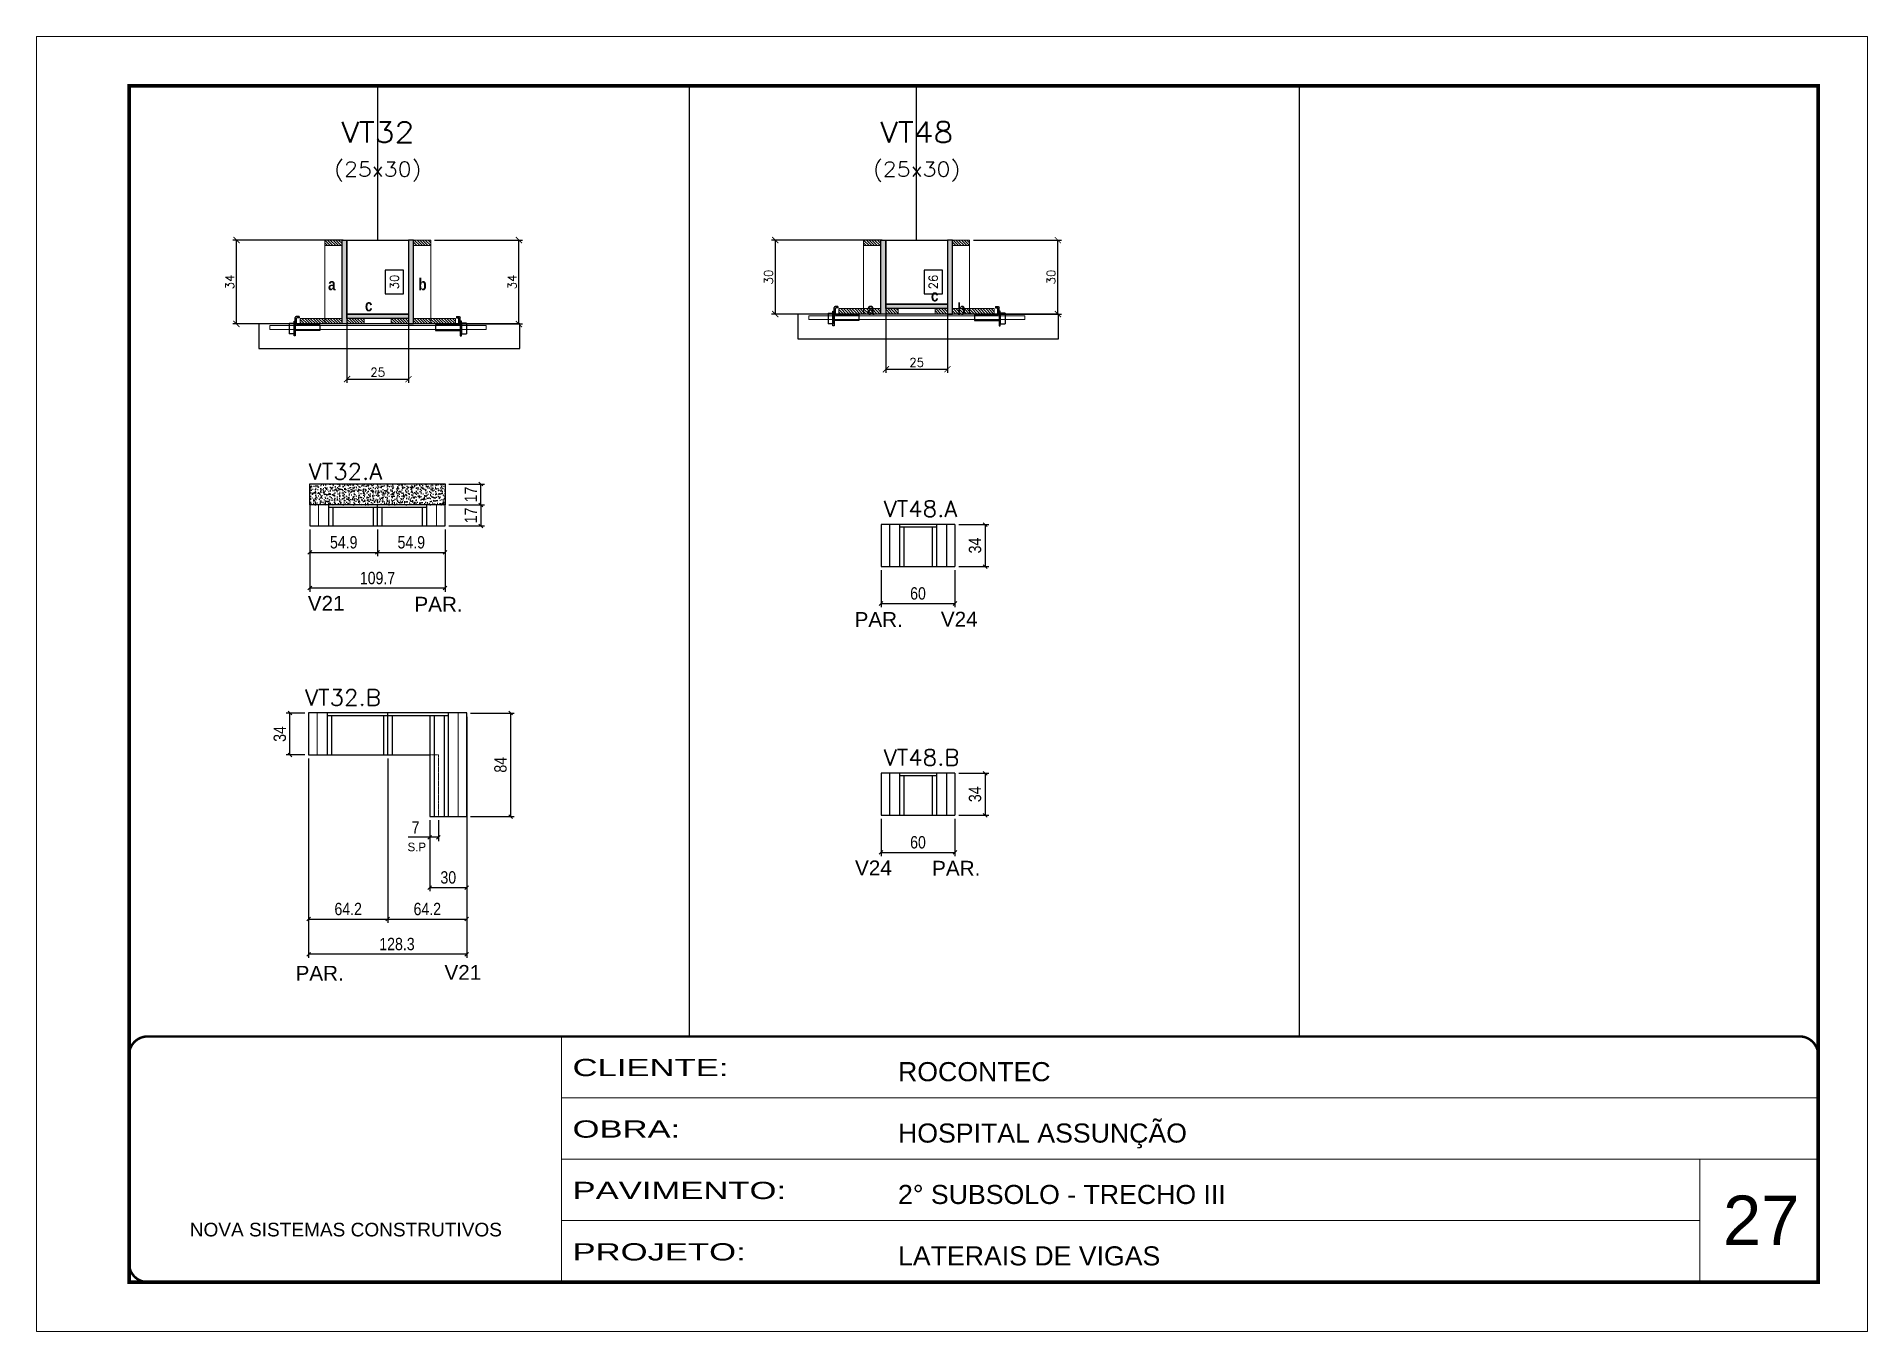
# Model space of a CAD drawing. Extents: x 137137 to 143418, y 10464 to 34486.
# Drawn here: x 140321 to 141806, y 26544 to 27594 of the extents above; entities that cross this region are included whole.
import ezdxf
from ezdxf.enums import TextEntityAlignment as Align

# ---------------------------------------------------------------- set-up
doc = ezdxf.new("R2010")
doc.units = 0
for name, pattern in [('CONTINUO', [0]), ('DASHED', [0.75, 0.5, -0.25]), ('HIDDEN', [0.375, 0.25, -0.125])]:
    doc.linetypes.add(name, pattern=pattern)
for name, color, linetype in [('5', 5, 'Continuous'), ('barrote', 251, 'Continuous'), ('COTA', 241, 'Continuous'), ('Cota Seção (2x)', 4, 'Continuous'), ('cotas', 4, 'Continuous'), ('detalhes', 4, 'Continuous'), ('Painéis', 200, 'Continuous'), ('presilha', 1, 'Continuous'), ('SARR_2.2x7', 40, 'Continuous'), ('SARR_3.5x7', 81, 'Continuous'), ('texto', 7, 'Continuous'), ('Texto de Titulo', 7, 'Continuous'), ('Texto Qtd Sarr', 242, 'Continuous')]:
    doc.layers.add(name, color=color, linetype=linetype)
for name, color, linetype, lineweight in [('CARIMBO', 255, 'Continuous', 9), ('CONCRETO', 251, 'Continuous', 25), ('Escoras', 2, 'Continuous', 25), ('Folhas', 255, 'Continuous', 9), ('Hachura', 251, 'Continuous', 9), ('Madeira', 126, 'Continuous', 18), ('Sarr 2.2x7', 40, 'Continuous', 9), ('SARRAFO DE PRESSAO', 251, 'DASHED', 9), ('SCO-___-LAJ', 2, 'Continuous', 0), ('Texto Seção', 7, 'Continuous', 15)]:
    doc.layers.add(name, color=color, linetype=linetype, lineweight=lineweight)
doc.styles.add('ARIAL', font='arial.ttf')
doc.styles.add('COTA TECNICA', font='techl___.ttf', dxfattribs={"height": 10})
doc.styles.add('REGUA-120', font='ROMANS.shx', dxfattribs={"height": 15})
doc.styles.add('Romans', font='romans.shx')
doc.styles.add('ROMAS860', font='ROMAS860.SHX')
doc.styles.get("Standard").update_dxf_attribs({"font": 'arial.ttf'})
doc.styles.add('TECNICA', font='techb___.ttf', dxfattribs={"height": 10})
doc.styles.add('Tecnologia', font='')
doc.styles.get('Tecnologia').set_extended_font_data('Forgotten Futurist')
doc.dimstyles.new('Cota Seção (2x)', dxfattribs={"dimtxt": 7, "dimasz": 5, "dimexe": 3, "dimexo": 3, "dimgap": 2, "dimtad": 3, "dimdec": 1, "dimlfac": 0.5, "dimzin": 12, "dimdsep": 46, "dimtxsty": 'Romans', "dimblk": 'ARCHTICK', "dimcen": 0, "dimclrd": 4, "dimclre": 4, "dimclrt": 1, "dimadec": 1, "dimazin": 3, "dimtfac": 1, "dimtdec": 1, "dimtmove": 0, "dimatfit": 3, "dimldrblk": 'OBLIQUE', "dimfxl": 1, "dimtolj": 1, "dimtzin": 12, "dimarcsym": 0})
doc.dimstyles.new('Cota Seção interna', dxfattribs={"dimtxt": 7, "dimasz": 6, "dimexe": 0.18, "dimexo": 2, "dimgap": -4, "dimtad": 3, "dimdec": 1, "dimlfac": 0.5, "dimzin": 12, "dimdsep": 46, "dimtxsty": 'Romans', "dimblk": 'ARCHTICK', "dimcen": 0.09, "dimse1": 1, "dimse2": 1, "dimsd1": 1, "dimsd2": 1, "dimclrd": 180, "dimclre": 5, "dimclrt": 1, "dimadec": 0, "dimazin": 3, "dimtfac": 1, "dimtdec": 1, "dimtofl": 0, "dimtmove": 0, "dimatfit": 3, "dimldrblk": 'ARCHTICK', "dimfxl": 1, "dimtolj": 1, "dimtzin": 0, "dimarcsym": 0})
doc.dimstyles.new('PAINEL', dxfattribs={"dimtxt": 10, "dimasz": 3, "dimexe": 3, "dimexo": 3, "dimgap": 3, "dimtad": 1, "dimdec": 1, "dimzin": 12, "dimdsep": 46, "dimtxsty": 'COTA TECNICA', "dimblk1": 'OBLIQUE', "dimblk2": 'OBLIQUE', "dimsah": 1, "dimcen": 0.9, "dimclrd": 4, "dimclre": 4, "dimclrt": 240, "dimadec": 1, "dimazin": 3, "dimtfac": 1, "dimtdec": 1, "dimtmove": 0, "dimatfit": 3, "dimfxl": 1, "dimtolj": 1, "dimtzin": 12, "dimarcsym": 0})
pattern_1 = [(315, (163978.2203, 19139.6818), (1.12253202, 1.12253202), [])]
pattern_2 = [(315, (163966.2203, 19139.6818), (1.12253202, 1.12253202), [])]
pattern_3 = [(315, (163541.1264, 19131.6818), (1.12253202, 1.12253202), [])]
pattern_4 = [(315, (163529.1264, 19131.6818), (1.12253202, 1.12253202), [])]

msp = doc.modelspace()

# ---------------------------------------------------------------- texts
at = {"layer": '5', "linetype": 'Continuous'}
for s, rotation, p in [('V21', 0.00004, (140540.76, 27128.77)), ('PAR.', 0.00004, (140627.25, 27128.03)), ('PAR.', 0.00004, (140984.26, 27115.63)), ('V24', 0.00004, (141054.24, 27115.92)), ('V24', 359.99996, (140984.62, 26914.21)), ('PAR.', 359.99996, (141047.17, 26913.92)), ('PAR.', 0.00004, (140530.82, 26828.76)), ('V21', 0.00004, (140651.61, 26829.42))]:
    msp.add_text(s, height=12, rotation=rotation, dxfattribs=at).set_placement(p)
at = {"layer": 'CARIMBO', "style": 'ARIAL'}
msp.add_text('27', height=40, dxfattribs=at).set_placement((141688.65, 26614.47))
at = {"layer": 'detalhes', "style": 'TECNICA'}
for s, p in [('b', (140630.44, 27388.65)), ('a', (140557.2, 27388.66)), ('c', (141046.2, 27379.56)), ('c', (140587.11, 27371.56)), ('a', (140994.3, 27368.66)), ('b', (141067.53, 27368.65))]:
    msp.add_text(s, height=9.6, dxfattribs=at).set_placement(p)
at = {"layer": 'texto', "color": 4, "insert": (140629.19, 26937.11), "char_height": 7, "attachment_point": 5, "style": 'ROMAS860'}
msp.add_mtext('S.P', dxfattribs=at)
at = {"layer": 'Texto Seção', "style": 'REGUA-120', "width": 1.05}
for s, p in [('VT32.A', (140541.49, 27235.13)), ('VT48.A', (141007.93, 27204.99)), ('VT32.B', (140538.62, 27051.82)), ('VT48.B', (141007.93, 27003.28))]:
    msp.add_text(s, height=13, dxfattribs=at).set_placement(p)

# ---------------------------------------------------------------- blocks, each defined once
blk = doc.blocks.new('_Oblique')
at = {"color": 0, "linetype": 'ByBlock', "lineweight": -2}
blk.add_line((-0.5, -0.5), (0.5, 0.5), dxfattribs=at)
blk = doc.blocks.new('*D780')
at = {"layer": 'COTA', "color": 4, "linetype": 'ByBlock', "lineweight": -2, "transparency": 16777216}
for p, q in [((141005.7, 27161.6), (141005.7, 27131.6)), ((141065.7, 27161.6), (141065.7, 27131.6)), ((141005.7, 27134.6), (141065.7, 27134.6))]:
    blk.add_line(p, q, dxfattribs=at)
at = {"layer": 'Defpoints', "color": 0, "linetype": 'ByBlock', "transparency": 16777216}
for p in [(141005.7, 27164.6), (141065.7, 27164.6), (141065.7, 27134.6)]:
    blk.add_point(p, dxfattribs=at)
at = {"layer": 'COTA', "color": 4, "linetype": 'ByBlock', "lineweight": -2, "transparency": 16777216, "xscale": 3, "yscale": 3, "zscale": 3, "rotation": 180}
blk.add_blockref('_Oblique', (141005.7, 27134.6), dxfattribs=at)
at = {"layer": 'COTA', "color": 4, "linetype": 'ByBlock', "lineweight": -2, "transparency": 16777216, "xscale": 3, "yscale": 3, "zscale": 3}
blk.add_blockref('_Oblique', (141065.7, 27134.6), dxfattribs=at)
at = {"layer": 'COTA', "color": 240, "linetype": 'ByBlock', "transparency": 16777216, "insert": (141035.7, 27142.7), "char_height": 10, "attachment_point": 5, "style": 'COTA TECNICA'}
blk.add_mtext('\\A1;60', dxfattribs=at)
blk = doc.blocks.new('_ArchTick')
at = {"color": 0, "linetype": 'ByBlock', "const_width": 0.15}
blk.add_lwpolyline([(-0.5, -0.5), (0.5, 0.5)], dxfattribs=at)
blk = doc.blocks.new('*D232')
at = {"layer": 'COTA', "color": 4, "lineweight": -2, "transparency": 16777216}
for p, q in [((141006.6, 27429.3), (140917, 27429.3)), ((140920, 27369.3), (140920, 27429.3)), ((140968.6, 27369.3), (140917, 27369.3))]:
    blk.add_line(p, q, dxfattribs=at)
at = {"layer": 'Defpoints', "color": 0, "transparency": 16777216}
for p in [(140920, 27429.3), (141009.6, 27429.3), (140971.6, 27369.3)]:
    blk.add_point(p, dxfattribs=at)
at = {"layer": 'COTA', "color": 4, "lineweight": -2, "transparency": 16777216, "xscale": 5, "yscale": 5, "zscale": 5}
for p, rotation in [((140920, 27429.3), 90), ((140920, 27369.3), 270)]:
    blk.add_blockref('_ArchTick', p, dxfattribs=dict(at, rotation=rotation))
at = {"layer": 'COTA', "color": 1, "transparency": 16777216, "insert": (140914.5, 27399.3), "char_height": 7, "attachment_point": 5, "rotation": 90, "style": 'Romans'}
blk.add_mtext('\\A1;30', dxfattribs=at)
blk = doc.blocks.new('*D233')
at = {"layer": 'COTA', "color": 4, "lineweight": -2, "transparency": 16777216}
for p, q in [((141080.6, 27429.3), (141152.1, 27429.3)), ((141149.1, 27369.3), (141149.1, 27429.3)), ((141100.6, 27369.3), (141152.1, 27369.3))]:
    blk.add_line(p, q, dxfattribs=at)
at = {"layer": 'Defpoints', "color": 0, "transparency": 16777216}
for p in [(141077.6, 27429.3), (141149.1, 27429.3), (141097.6, 27369.3)]:
    blk.add_point(p, dxfattribs=at)
at = {"layer": 'COTA', "color": 4, "lineweight": -2, "transparency": 16777216, "xscale": 5, "yscale": 5, "zscale": 5}
for p, rotation in [((141149.1, 27429.3), 90), ((141149.1, 27369.3), 270)]:
    blk.add_blockref('_ArchTick', p, dxfattribs=dict(at, rotation=rotation))
at = {"layer": 'COTA', "color": 1, "transparency": 16777216, "insert": (141143.6, 27399.3), "char_height": 7, "attachment_point": 5, "rotation": 90, "style": 'Romans'}
blk.add_mtext('\\A1;30', dxfattribs=at)
blk = doc.blocks.new('*D234')
at = {"layer": 'Cota Seção (2x)', "color": 180, "lineweight": -2, "transparency": 16777216}
for p, q in [((141055.6, 27405), (141040.6, 27405)), ((141040.6, 27405), (141040.6, 27385.7)), ((141055.6, 27385.7), (141055.6, 27405)), ((141040.6, 27385.7), (141055.6, 27385.7))]:
    blk.add_line(p, q, dxfattribs=at)
at = {"layer": 'Defpoints', "color": 0, "transparency": 16777216}
for p in [(141059.6, 27429.3), (141059.6, 27429.3), (141059.6, 27377.3)]:
    blk.add_point(p, dxfattribs=at)
at = {"layer": 'Cota Seção (2x)', "color": 1, "transparency": 16777216, "insert": (141048.1, 27395.3), "char_height": 7, "attachment_point": 5, "rotation": 90, "style": 'Romans'}
blk.add_mtext('\\A1;26', dxfattribs=at)
blk = doc.blocks.new('titulo1')
at = {"layer": 'Defpoints', "color": 252, "linetype": 'HIDDEN', "ltscale": 2}
blk.add_line((0, 0), (0, 125), dxfattribs=at)
at = {"layer": 'Defpoints', "style": 'Romans', "oblique": 15}
blk.add_attdef('FOLHA', text='', height=10, dxfattribs=at).set_placement((0, 15.6), align=Align.MIDDLE_CENTER)
at = {"layer": 'Texto Qtd Sarr', "color": 3, "style": 'Romans', "oblique": 15}
for tag, height, p in [('TITULO', 17, (0, 71.4)), ('SEÇÃO', 12, (0, 41.5))]:
    blk.add_attdef(tag, text='', height=height, dxfattribs=at).set_placement(p, align=Align.MIDDLE_CENTER)
blk = doc.blocks.new('PRESILHA METÁLICA 1')
at = {"layer": 'presilha'}
for p, q in [((0, 13), (6, 13)), ((0, 13), (0, 0)), ((6, 0), (0, 0)), ((6, 15.5), (7.5, 15.5)), ((6, -2.5), (6, 15.5)), ((6, 13), (6, 0)), ((7.5, 10.6), (7.5, 19.9)), ((7.5, 15.5), (7.5, -2.5)), ((37.5, 4.1), (7.5, 4.1)), ((12, 21), (8.6, 21)), ((9, 11.6), (9, 18.9)), ((12, 19.5), (9.6, 19.5)), ((37.5, 11), (9.6, 11)), ((12, 21), (12, 19.5)), ((37.5, 11), (37.5, 4.1)), ((7.5, -2.5), (6, -2.5))]:
    blk.add_line(p, q, dxfattribs=at)
for centre, radius, start, end in [((8.6, 19.9), 1.14, 90, 180), ((9.6, 18.9), 0.57, 90, 180), ((9.6, 11.6), 0.57, 180, 270)]:
    blk.add_arc(centre, radius, start, end, dxfattribs=at)
blk = doc.blocks.new('*D235')
at = {"layer": 'COTA', "color": 4, "lineweight": -2, "transparency": 16777216}
for p, q in [((141009.6, 27370.7), (141009.6, 27321.6)), ((141059.6, 27370.7), (141059.6, 27321.6)), ((141009.6, 27324.6), (141059.6, 27324.6))]:
    blk.add_line(p, q, dxfattribs=at)
at = {"layer": 'Defpoints', "color": 0, "transparency": 16777216}
for p in [(141009.6, 27373.7), (141059.6, 27373.7), (141059.6, 27324.6)]:
    blk.add_point(p, dxfattribs=at)
at = {"layer": 'COTA', "color": 4, "lineweight": -2, "transparency": 16777216, "xscale": 5, "yscale": 5, "zscale": 5, "rotation": 180}
blk.add_blockref('_ArchTick', (141009.6, 27324.6), dxfattribs=at)
at = {"layer": 'COTA', "color": 4, "lineweight": -2, "transparency": 16777216, "xscale": 5, "yscale": 5, "zscale": 5}
blk.add_blockref('_ArchTick', (141059.6, 27324.6), dxfattribs=at)
at = {"layer": 'COTA', "color": 1, "transparency": 16777216, "insert": (141034.6, 27330.1), "char_height": 7, "attachment_point": 5, "style": 'Romans'}
blk.add_mtext('\\A1;25', dxfattribs=at)
blk = doc.blocks.new('*D781')
at = {"layer": 'cotas', "color": 4, "linetype": 'ByBlock', "lineweight": -2, "transparency": 16777216}
for p, q in [((141068.7, 27198.6), (141093.2, 27198.6)), ((141090.2, 27198.6), (141090.2, 27164.6)), ((141068.7, 27164.6), (141093.2, 27164.6))]:
    blk.add_line(p, q, dxfattribs=at)
at = {"layer": 'Defpoints', "color": 0, "linetype": 'ByBlock', "transparency": 16777216}
for p in [(141065.7, 27198.6), (141065.7, 27164.6), (141090.2, 27164.6)]:
    blk.add_point(p, dxfattribs=at)
at = {"layer": 'cotas', "color": 4, "linetype": 'ByBlock', "lineweight": -2, "transparency": 16777216, "xscale": 3, "yscale": 3, "zscale": 3}
for p, rotation in [((141090.2, 27198.6), 90), ((141090.2, 27164.6), 270)]:
    blk.add_blockref('_Oblique', p, dxfattribs=dict(at, rotation=rotation))
at = {"layer": 'cotas', "color": 240, "linetype": 'ByBlock', "transparency": 16777216, "insert": (141082, 27181.6), "char_height": 10, "attachment_point": 5, "rotation": 90, "style": 'COTA TECNICA'}
blk.add_mtext('\\A1;34', dxfattribs=at)
blk = doc.blocks.new('*D782')
at = {"layer": 'COTA', "color": 4, "linetype": 'ByBlock', "lineweight": -2, "transparency": 16777216}
for p, q in [((141005.7, 26959.9), (141005.7, 26929.8)), ((141065.7, 26959.9), (141065.7, 26929.8)), ((141005.7, 26932.8), (141065.7, 26932.8))]:
    blk.add_line(p, q, dxfattribs=at)
at = {"layer": 'Defpoints', "color": 0, "linetype": 'ByBlock', "transparency": 16777216}
for p in [(141005.7, 26962.9), (141065.7, 26962.9), (141065.7, 26932.8)]:
    blk.add_point(p, dxfattribs=at)
at = {"layer": 'COTA', "color": 4, "linetype": 'ByBlock', "lineweight": -2, "transparency": 16777216, "xscale": 3, "yscale": 3, "zscale": 3, "rotation": 180}
blk.add_blockref('_Oblique', (141005.7, 26932.8), dxfattribs=at)
at = {"layer": 'COTA', "color": 4, "linetype": 'ByBlock', "lineweight": -2, "transparency": 16777216, "xscale": 3, "yscale": 3, "zscale": 3}
blk.add_blockref('_Oblique', (141065.7, 26932.8), dxfattribs=at)
at = {"layer": 'COTA', "color": 240, "linetype": 'ByBlock', "transparency": 16777216, "insert": (141035.7, 26940.9), "char_height": 10, "attachment_point": 5, "style": 'COTA TECNICA'}
blk.add_mtext('\\A1;60', dxfattribs=at)
blk = doc.blocks.new('*D783')
at = {"layer": 'cotas', "color": 4, "linetype": 'ByBlock', "lineweight": -2, "transparency": 16777216}
for p, q in [((141068.7, 26996.9), (141093.2, 26996.9)), ((141090.2, 26996.9), (141090.2, 26962.9)), ((141068.7, 26962.9), (141093.2, 26962.9))]:
    blk.add_line(p, q, dxfattribs=at)
at = {"layer": 'Defpoints', "color": 0, "linetype": 'ByBlock', "transparency": 16777216}
for p in [(141065.7, 26996.9), (141065.7, 26962.9), (141090.2, 26962.9)]:
    blk.add_point(p, dxfattribs=at)
at = {"layer": 'cotas', "color": 4, "linetype": 'ByBlock', "lineweight": -2, "transparency": 16777216, "xscale": 3, "yscale": 3, "zscale": 3}
for p, rotation in [((141090.2, 26996.9), 90), ((141090.2, 26962.9), 270)]:
    blk.add_blockref('_Oblique', p, dxfattribs=dict(at, rotation=rotation))
at = {"layer": 'cotas', "color": 240, "linetype": 'ByBlock', "transparency": 16777216, "insert": (141082, 26979.9), "char_height": 10, "attachment_point": 5, "rotation": 90, "style": 'COTA TECNICA'}
blk.add_mtext('\\A1;34', dxfattribs=at)
blk = doc.blocks.new('*D150')
at = {"layer": 'COTA', "color": 4, "lineweight": -2, "transparency": 16777216}
for p, q in [((140569.5, 27429.3), (140479.9, 27429.3)), ((140482.9, 27361.3), (140482.9, 27429.3)), ((140531.5, 27361.3), (140479.9, 27361.3))]:
    blk.add_line(p, q, dxfattribs=at)
at = {"layer": 'Defpoints', "color": 0, "transparency": 16777216}
for p in [(140482.9, 27429.3), (140572.5, 27429.3), (140534.5, 27361.3)]:
    blk.add_point(p, dxfattribs=at)
at = {"layer": 'COTA', "color": 4, "lineweight": -2, "transparency": 16777216, "xscale": 5, "yscale": 5, "zscale": 5}
for p, rotation in [((140482.9, 27429.3), 90), ((140482.9, 27361.3), 270)]:
    blk.add_blockref('_ArchTick', p, dxfattribs=dict(at, rotation=rotation))
at = {"layer": 'COTA', "color": 1, "transparency": 16777216, "insert": (140477.4, 27395.3), "char_height": 7, "attachment_point": 5, "rotation": 90, "style": 'Romans'}
blk.add_mtext('\\A1;34', dxfattribs=at)
blk = doc.blocks.new('*D151')
at = {"layer": 'COTA', "color": 4, "lineweight": -2, "transparency": 16777216}
for p, q in [((140643.5, 27429.3), (140715, 27429.3)), ((140712, 27361.3), (140712, 27429.3)), ((140663.5, 27361.3), (140715, 27361.3))]:
    blk.add_line(p, q, dxfattribs=at)
at = {"layer": 'Defpoints', "color": 0, "transparency": 16777216}
for p in [(140640.5, 27429.3), (140712, 27429.3), (140660.5, 27361.3)]:
    blk.add_point(p, dxfattribs=at)
at = {"layer": 'COTA', "color": 4, "lineweight": -2, "transparency": 16777216, "xscale": 5, "yscale": 5, "zscale": 5}
for p, rotation in [((140712, 27429.3), 90), ((140712, 27361.3), 270)]:
    blk.add_blockref('_ArchTick', p, dxfattribs=dict(at, rotation=rotation))
at = {"layer": 'COTA', "color": 1, "transparency": 16777216, "insert": (140706.5, 27395.3), "char_height": 7, "attachment_point": 5, "rotation": 90, "style": 'Romans'}
blk.add_mtext('\\A1;34', dxfattribs=at)
blk = doc.blocks.new('*D152')
at = {"layer": 'Cota Seção (2x)', "color": 180, "lineweight": -2, "transparency": 16777216}
for p, q in [((140618.5, 27405), (140603.5, 27405)), ((140603.5, 27405), (140603.5, 27385.7)), ((140618.5, 27385.7), (140618.5, 27405)), ((140603.5, 27385.7), (140618.5, 27385.7))]:
    blk.add_line(p, q, dxfattribs=at)
at = {"layer": 'Defpoints', "color": 0, "transparency": 16777216}
for p in [(140622.5, 27429.3), (140622.5, 27429.3), (140622.5, 27369.3)]:
    blk.add_point(p, dxfattribs=at)
at = {"layer": 'Cota Seção (2x)', "color": 1, "transparency": 16777216, "insert": (140611, 27395.3), "char_height": 7, "attachment_point": 5, "rotation": 90, "style": 'Romans'}
blk.add_mtext('\\A1;30', dxfattribs=at)
blk = doc.blocks.new('*D153')
at = {"layer": 'COTA', "color": 4, "lineweight": -2, "transparency": 16777216}
for p, q in [((140572.5, 27362.7), (140572.5, 27313.6)), ((140622.5, 27362.7), (140622.5, 27313.6)), ((140572.5, 27316.6), (140622.5, 27316.6))]:
    blk.add_line(p, q, dxfattribs=at)
at = {"layer": 'Defpoints', "color": 0, "transparency": 16777216}
for p in [(140572.5, 27365.7), (140622.5, 27365.7), (140622.5, 27316.6)]:
    blk.add_point(p, dxfattribs=at)
at = {"layer": 'COTA', "color": 4, "lineweight": -2, "transparency": 16777216, "xscale": 5, "yscale": 5, "zscale": 5, "rotation": 180}
blk.add_blockref('_ArchTick', (140572.5, 27316.6), dxfattribs=at)
at = {"layer": 'COTA', "color": 4, "lineweight": -2, "transparency": 16777216, "xscale": 5, "yscale": 5, "zscale": 5}
blk.add_blockref('_ArchTick', (140622.5, 27316.6), dxfattribs=at)
at = {"layer": 'COTA', "color": 1, "transparency": 16777216, "insert": (140597.5, 27322.1), "char_height": 7, "attachment_point": 5, "style": 'Romans'}
blk.add_mtext('\\A1;25', dxfattribs=at)
blk = doc.blocks.new('*D154')
at = {"layer": 'COTA', "color": 4, "linetype": 'ByBlock', "lineweight": -2, "transparency": 16777216}
for p, q in [((140655.1, 27214.5), (140684.1, 27214.5)), ((140681.1, 27214.5), (140681.1, 27197.5)), ((140655.1, 27197.5), (140684.1, 27197.5))]:
    blk.add_line(p, q, dxfattribs=at)
at = {"layer": 'Defpoints', "color": 0, "linetype": 'ByBlock', "transparency": 16777216}
for p in [(140652.1, 27214.5), (140652.1, 27197.5), (140681.1, 27197.5)]:
    blk.add_point(p, dxfattribs=at)
at = {"layer": 'COTA', "color": 4, "linetype": 'ByBlock', "lineweight": -2, "transparency": 16777216, "xscale": 3, "yscale": 3, "zscale": 3}
for p, rotation in [((140681.1, 27214.5), 90), ((140681.1, 27197.5), 270)]:
    blk.add_blockref('_Oblique', p, dxfattribs=dict(at, rotation=rotation))
at = {"layer": 'COTA', "color": 240, "linetype": 'ByBlock', "transparency": 16777216, "insert": (140673, 27206), "char_height": 10, "attachment_point": 5, "rotation": 90, "style": 'COTA TECNICA'}
blk.add_mtext('\\A1;17', dxfattribs=at)
blk = doc.blocks.new('*D155')
at = {"layer": 'Defpoints', "color": 0, "linetype": 'ByBlock', "transparency": 16777216}
for p in [(140542.4, 27197.5), (140652.1, 27197.5), (140542.4, 27147.1)]:
    blk.add_point(p, dxfattribs=at)
at = {"layer": 'Escoras', "color": 4, "linetype": 'ByBlock', "lineweight": -2, "transparency": 16777216}
for p, q in [((140542.4, 27194.5), (140542.4, 27144.1)), ((140652.1, 27194.5), (140652.1, 27144.1)), ((140652.1, 27147.1), (140542.4, 27147.1))]:
    blk.add_line(p, q, dxfattribs=at)
at = {"layer": 'Escoras', "color": 4, "linetype": 'ByBlock', "lineweight": -2, "transparency": 16777216, "xscale": 3, "yscale": 3, "zscale": 3, "rotation": 180}
blk.add_blockref('_Oblique', (140542.4, 27147.1), dxfattribs=at)
at = {"layer": 'Escoras', "color": 4, "linetype": 'ByBlock', "lineweight": -2, "transparency": 16777216, "xscale": 3, "yscale": 3, "zscale": 3}
blk.add_blockref('_Oblique', (140652.1, 27147.1), dxfattribs=at)
at = {"layer": 'Escoras', "color": 240, "linetype": 'ByBlock', "transparency": 16777216, "insert": (140597.3, 27155.2), "char_height": 10, "attachment_point": 5, "style": 'COTA TECNICA'}
blk.add_mtext('\\A1;109.7', dxfattribs=at)
blk = doc.blocks.new('*D645')
at = {"layer": 'Defpoints', "color": 0, "linetype": 'ByBlock', "transparency": 16777216}
for p in [(140542.4, 27197.5), (140597.3, 27197.5), (140597.3, 27176.1)]:
    blk.add_point(p, dxfattribs=at)
at = {"layer": 'Escoras', "color": 4, "linetype": 'ByBlock', "lineweight": -2, "transparency": 16777216}
for p, q in [((140542.4, 27194.5), (140542.4, 27173.1)), ((140597.3, 27194.5), (140597.3, 27173.1)), ((140542.4, 27176.1), (140597.3, 27176.1))]:
    blk.add_line(p, q, dxfattribs=at)
at = {"layer": 'Escoras', "color": 4, "linetype": 'ByBlock', "lineweight": -2, "transparency": 16777216, "xscale": 3, "yscale": 3, "zscale": 3, "rotation": 180}
blk.add_blockref('_Oblique', (140542.4, 27176.1), dxfattribs=at)
at = {"layer": 'Escoras', "color": 4, "linetype": 'ByBlock', "lineweight": -2, "transparency": 16777216, "xscale": 3, "yscale": 3, "zscale": 3}
blk.add_blockref('_Oblique', (140597.3, 27176.1), dxfattribs=at)
at = {"layer": 'Escoras', "color": 240, "linetype": 'ByBlock', "transparency": 16777216, "insert": (140569.9, 27184.2), "char_height": 10, "attachment_point": 5, "style": 'COTA TECNICA'}
blk.add_mtext('\\A1;54.9', dxfattribs=at)
blk = doc.blocks.new('*D646')
at = {"layer": 'Defpoints', "color": 0, "linetype": 'ByBlock', "transparency": 16777216}
for p in [(140597.3, 27197.5), (140652.1, 27197.5), (140652.1, 27176.1)]:
    blk.add_point(p, dxfattribs=at)
at = {"layer": 'Escoras', "color": 4, "linetype": 'ByBlock', "lineweight": -2, "transparency": 16777216}
for p, q in [((140597.3, 27194.5), (140597.3, 27173.1)), ((140652.1, 27194.5), (140652.1, 27173.1)), ((140597.3, 27176.1), (140652.1, 27176.1))]:
    blk.add_line(p, q, dxfattribs=at)
at = {"layer": 'Escoras', "color": 4, "linetype": 'ByBlock', "lineweight": -2, "transparency": 16777216, "xscale": 3, "yscale": 3, "zscale": 3, "rotation": 180}
blk.add_blockref('_Oblique', (140597.3, 27176.1), dxfattribs=at)
at = {"layer": 'Escoras', "color": 4, "linetype": 'ByBlock', "lineweight": -2, "transparency": 16777216, "xscale": 3, "yscale": 3, "zscale": 3}
blk.add_blockref('_Oblique', (140652.1, 27176.1), dxfattribs=at)
at = {"layer": 'Escoras', "color": 240, "linetype": 'ByBlock', "transparency": 16777216, "insert": (140624.7, 27184.2), "char_height": 10, "attachment_point": 5, "style": 'COTA TECNICA'}
blk.add_mtext('\\A1;54.9', dxfattribs=at)
blk = doc.blocks.new('*D156')
at = {"layer": 'COTA', "color": 4, "linetype": 'ByBlock', "lineweight": -2, "transparency": 16777216}
for p, q in [((140669.7, 27042.8), (140669.7, 26847.2)), ((140541.4, 27008.8), (140541.4, 26847.2)), ((140669.7, 26850.2), (140541.4, 26850.2))]:
    blk.add_line(p, q, dxfattribs=at)
at = {"layer": 'Defpoints', "color": 0, "linetype": 'ByBlock', "transparency": 16777216}
for p in [(140669.7, 27045.8), (140541.4, 27011.8), (140541.4, 26850.2)]:
    blk.add_point(p, dxfattribs=at)
at = {"layer": 'COTA', "color": 4, "linetype": 'ByBlock', "lineweight": -2, "transparency": 16777216, "xscale": 3, "yscale": 3, "zscale": 3, "rotation": 180}
blk.add_blockref('_Oblique', (140541.4, 26850.2), dxfattribs=at)
at = {"layer": 'COTA', "color": 4, "linetype": 'ByBlock', "lineweight": -2, "transparency": 16777216, "xscale": 3, "yscale": 3, "zscale": 3}
blk.add_blockref('_Oblique', (140669.7, 26850.2), dxfattribs=at)
at = {"layer": 'COTA', "color": 240, "linetype": 'ByBlock', "transparency": 16777216, "insert": (140613.1, 26858.4), "char_height": 10, "attachment_point": 5, "style": 'COTA TECNICA'}
blk.add_mtext('\\A1;128.3', dxfattribs=at)
blk = doc.blocks.new('*D647')
at = {"layer": 'Defpoints', "color": 0, "linetype": 'ByBlock', "transparency": 16777216}
for p in [(140541.4, 27011.8), (140605.6, 27011.8), (140605.6, 26878.7)]:
    blk.add_point(p, dxfattribs=at)
at = {"layer": 'Escoras', "color": 4, "linetype": 'ByBlock', "lineweight": -2, "transparency": 16777216}
for p, q in [((140541.4, 27008.8), (140541.4, 26875.7)), ((140605.6, 27008.8), (140605.6, 26875.7)), ((140541.4, 26878.7), (140605.6, 26878.7))]:
    blk.add_line(p, q, dxfattribs=at)
at = {"layer": 'Escoras', "color": 4, "linetype": 'ByBlock', "lineweight": -2, "transparency": 16777216, "xscale": 3, "yscale": 3, "zscale": 3, "rotation": 180}
blk.add_blockref('_Oblique', (140541.4, 26878.7), dxfattribs=at)
at = {"layer": 'Escoras', "color": 4, "linetype": 'ByBlock', "lineweight": -2, "transparency": 16777216, "xscale": 3, "yscale": 3, "zscale": 3}
blk.add_blockref('_Oblique', (140605.6, 26878.7), dxfattribs=at)
at = {"layer": 'Escoras', "color": 240, "linetype": 'ByBlock', "transparency": 16777216, "insert": (140573.5, 26886.8), "char_height": 10, "attachment_point": 5, "style": 'COTA TECNICA'}
blk.add_mtext('\\A1;64.2', dxfattribs=at)
blk = doc.blocks.new('*D648')
at = {"layer": 'COTA', "color": 4, "linetype": 'ByBlock', "lineweight": -2, "transparency": 16777216}
for p, q in [((140669.7, 27042.8), (140669.7, 26875.7)), ((140605.6, 27008.8), (140605.6, 26875.7)), ((140605.6, 26878.7), (140669.7, 26878.7))]:
    blk.add_line(p, q, dxfattribs=at)
at = {"layer": 'Defpoints', "color": 0, "linetype": 'ByBlock', "transparency": 16777216}
for p in [(140669.7, 27045.8), (140605.6, 27011.8), (140669.7, 26878.7)]:
    blk.add_point(p, dxfattribs=at)
at = {"layer": 'COTA', "color": 4, "linetype": 'ByBlock', "lineweight": -2, "transparency": 16777216, "xscale": 3, "yscale": 3, "zscale": 3, "rotation": 180}
blk.add_blockref('_Oblique', (140605.6, 26878.7), dxfattribs=at)
at = {"layer": 'COTA', "color": 4, "linetype": 'ByBlock', "lineweight": -2, "transparency": 16777216, "xscale": 3, "yscale": 3, "zscale": 3}
blk.add_blockref('_Oblique', (140669.7, 26878.7), dxfattribs=at)
at = {"layer": 'COTA', "color": 240, "linetype": 'ByBlock', "transparency": 16777216, "insert": (140637.7, 26886.8), "char_height": 10, "attachment_point": 5, "style": 'COTA TECNICA'}
blk.add_mtext('\\A1;64.2', dxfattribs=at)
blk = doc.blocks.new('*D649')
at = {"layer": 'Defpoints', "color": 0, "linetype": 'ByBlock', "transparency": 16777216}
for p in [(140639.7, 26961.8), (140669.7, 26961.8), (140669.7, 26904.2)]:
    blk.add_point(p, dxfattribs=at)
at = {"layer": 'Escoras', "color": 4, "linetype": 'ByBlock', "lineweight": -2, "transparency": 16777216}
for p, q in [((140639.7, 26958.8), (140639.7, 26901.2)), ((140669.7, 26958.8), (140669.7, 26901.2)), ((140639.7, 26904.2), (140669.7, 26904.2))]:
    blk.add_line(p, q, dxfattribs=at)
at = {"layer": 'Escoras', "color": 4, "linetype": 'ByBlock', "lineweight": -2, "transparency": 16777216, "xscale": 3, "yscale": 3, "zscale": 3, "rotation": 180}
blk.add_blockref('_Oblique', (140639.7, 26904.2), dxfattribs=at)
at = {"layer": 'Escoras', "color": 4, "linetype": 'ByBlock', "lineweight": -2, "transparency": 16777216, "xscale": 3, "yscale": 3, "zscale": 3}
blk.add_blockref('_Oblique', (140669.7, 26904.2), dxfattribs=at)
at = {"layer": 'Escoras', "color": 240, "linetype": 'ByBlock', "transparency": 16777216, "insert": (140654.7, 26912.4), "char_height": 10, "attachment_point": 5, "style": 'COTA TECNICA'}
blk.add_mtext('\\A1;30', dxfattribs=at)
blk = doc.blocks.new('*D157')
at = {"layer": 'COTA', "color": 4, "linetype": 'ByBlock', "lineweight": -2, "transparency": 16777216}
for p, q in [((140639.7, 26958.8), (140639.7, 26942)), ((140646.7, 26958.8), (140646.7, 26942)), ((140639.7, 26945), (140622.3, 26945)), ((140646.7, 26945), (140639.7, 26945))]:
    blk.add_line(p, q, dxfattribs=at)
at = {"layer": 'Defpoints', "color": 0, "linetype": 'ByBlock', "transparency": 16777216}
for p in [(140639.7, 26961.8), (140646.7, 26961.8), (140646.7, 26945)]:
    blk.add_point(p, dxfattribs=at)
at = {"layer": 'COTA', "color": 4, "linetype": 'ByBlock', "lineweight": -2, "transparency": 16777216, "xscale": 3, "yscale": 3, "zscale": 3, "rotation": 180}
blk.add_blockref('_Oblique', (140639.7, 26945), dxfattribs=at)
at = {"layer": 'COTA', "color": 4, "linetype": 'ByBlock', "lineweight": -2, "transparency": 16777216, "xscale": 3, "yscale": 3, "zscale": 3}
blk.add_blockref('_Oblique', (140646.7, 26945), dxfattribs=at)
at = {"layer": 'COTA', "color": 240, "linetype": 'ByBlock', "transparency": 16777216, "insert": (140628.2, 26953), "char_height": 10, "attachment_point": 5, "style": 'COTA TECNICA'}
blk.add_mtext('\\A1;7', dxfattribs=at)
blk = doc.blocks.new('9999999999')
at = {"color": 30, "linetype": 'CONTINUO'}
for p, q in [((98564.6, 34230.2), (98564.6, 34429.4)), ((98564.6, 34379.6), (99584, 34379.6)), ((98564.6, 34329.8), (99488, 34329.8)), ((99584, 34329.8), (99488, 34329.8)), ((99488, 34329.8), (99488, 34230.2)), ((98564.6, 34280), (99488, 34280))]:
    blk.add_line(p, q, dxfattribs=at)
at = {"color": 30, "linetype": 'CONTINUO', "const_width": 2}
blk.add_lwpolyline([(99584, 34230.2), (99584, 34414.4, 0.414214), (99569, 34429.4), (98229, 34429.4, 0.414214), (98214, 34414.4), (98214, 34245.2, 0.414214), (98229, 34230.2), (99584, 34230.2)], format="xyb", dxfattribs=at)
at = {"layer": 'Folhas'}
blk.add_lwpolyline([(98139, 34190.2), (99624, 34190.2), (99624, 35240.2), (98139, 35240.2)], close=True, dxfattribs=at)
at = {"layer": 'Folhas', "color": 30, "const_width": 3}
blk.add_lwpolyline([(98214, 34230.2), (99584, 34230.2), (99584, 35200.2), (98214, 35200.2)], close=True, dxfattribs=at)
at = {"color": 7, "linetype": 'Continuous', "ltscale": 5, "style": 'ARIAL'}
for s, height, p in [('ROCONTEC', 15.48, (98837.7, 34393.1)), ('HOSPITAL ASSUNÇÃO', 15.483, (98837.7, 34343.3)), ('2° SUBSOLO - TRECHO III', 15.483, (98837.7, 34293.5)), ('NOVA SISTEMAS CONSTRUTIVOS', 11.059, (98263.2, 34267.2)), ('LATERAIS DE VIGAS', 15.483, (98837.7, 34243.7))]:
    blk.add_text(s, height=height, dxfattribs=at).set_placement(p)
at = {"layer": 'Folhas', "color": 7, "style": 'Tecnologia', "width": 1.5}
for s, p in [('CLIENTE:', (98573.7, 34397.2)), ('OBRA:', (98573.7, 34347.3)), ('PAVIMENTO:', (98573.7, 34297.5)), ('PROJETO:', (98573.7, 34247.7))]:
    blk.add_text(s, height=14, dxfattribs=at).set_placement(p)
blk = doc.blocks.new('*D467')
at = {"layer": 'COTA', "color": 4, "linetype": 'ByBlock', "lineweight": -2, "transparency": 16777216}
for p, q in [((140672.7, 27045.8), (140708.2, 27045.8)), ((140705.2, 27045.8), (140705.2, 26961.8)), ((140672.7, 26961.8), (140708.2, 26961.8))]:
    blk.add_line(p, q, dxfattribs=at)
at = {"layer": 'Defpoints', "color": 0, "linetype": 'ByBlock', "transparency": 16777216}
for p in [(140669.7, 27045.8), (140669.7, 26961.8), (140705.2, 26961.8)]:
    blk.add_point(p, dxfattribs=at)
at = {"layer": 'COTA', "color": 4, "linetype": 'ByBlock', "lineweight": -2, "transparency": 16777216, "xscale": 3, "yscale": 3, "zscale": 3}
for p, rotation in [((140705.2, 27045.8), 90), ((140705.2, 26961.8), 270)]:
    blk.add_blockref('_Oblique', p, dxfattribs=dict(at, rotation=rotation))
at = {"layer": 'COTA', "color": 240, "linetype": 'ByBlock', "transparency": 16777216, "insert": (140697.1, 27003.8), "char_height": 10, "attachment_point": 5, "rotation": 90, "style": 'COTA TECNICA'}
blk.add_mtext('\\A1;84', dxfattribs=at)
blk = doc.blocks.new('*D591')
at = {"layer": 'COTA', "color": 4, "linetype": 'ByBlock', "lineweight": -2, "transparency": 16777216}
for p, q in [((140655.1, 27231.5), (140684.1, 27231.5)), ((140681.1, 27214.5), (140681.1, 27231.5)), ((140655.1, 27214.5), (140684.1, 27214.5))]:
    blk.add_line(p, q, dxfattribs=at)
at = {"layer": 'Defpoints', "color": 0, "linetype": 'ByBlock', "transparency": 16777216}
for p in [(140652.1, 27231.5), (140681.1, 27231.5), (140652.1, 27214.5)]:
    blk.add_point(p, dxfattribs=at)
at = {"layer": 'COTA', "color": 4, "linetype": 'ByBlock', "lineweight": -2, "transparency": 16777216, "xscale": 3, "yscale": 3, "zscale": 3}
for p, rotation in [((140681.1, 27231.5), 90), ((140681.1, 27214.5), 270)]:
    blk.add_blockref('_Oblique', p, dxfattribs=dict(at, rotation=rotation))
at = {"layer": 'COTA', "color": 240, "linetype": 'ByBlock', "transparency": 16777216, "insert": (140673, 27223), "char_height": 10, "attachment_point": 5, "rotation": 90, "style": 'COTA TECNICA'}
blk.add_mtext('\\A1;17', dxfattribs=at)
blk = doc.blocks.new('*D592')
at = {"layer": 'COTA', "color": 4, "linetype": 'ByBlock', "lineweight": -2, "transparency": 16777216}
for p, q in [((140538.4, 27045.8), (140523.3, 27045.8)), ((140526.3, 27011.8), (140526.3, 27045.8)), ((140538.4, 27011.8), (140523.3, 27011.8))]:
    blk.add_line(p, q, dxfattribs=at)
at = {"layer": 'Defpoints', "color": 0, "linetype": 'ByBlock', "transparency": 16777216}
for p in [(140526.3, 27045.8), (140541.4, 27045.8), (140541.4, 27011.8)]:
    blk.add_point(p, dxfattribs=at)
at = {"layer": 'COTA', "color": 4, "linetype": 'ByBlock', "lineweight": -2, "transparency": 16777216, "xscale": 3, "yscale": 3, "zscale": 3}
for p, rotation in [((140526.3, 27045.8), 90), ((140526.3, 27011.8), 270)]:
    blk.add_blockref('_Oblique', p, dxfattribs=dict(at, rotation=rotation))
at = {"layer": 'COTA', "color": 240, "linetype": 'ByBlock', "transparency": 16777216, "insert": (140518.1, 27028.8), "char_height": 10, "attachment_point": 5, "rotation": 90, "style": 'COTA TECNICA'}
blk.add_mtext('\\A1;34', dxfattribs=at)

# ---------------------------------------------------------------- dimensions: what is measured, and where the dimension line sits
at = {"layer": 'COTA'}
for base, p1, p2, picture, middle in [((140482.86, 27429.33), (140534.51, 27361.33), (140572.51, 27429.33), '*D150', (140477.36, 27395.33)), ((140711.98, 27429.33), (140660.51, 27361.33), (140640.5, 27429.33), '*D151', (140706.48, 27395.33)), ((140919.95, 27429.33), (140971.6, 27369.33), (141009.6, 27429.33), '*D232', (140914.45, 27399.33)), ((141149.08, 27429.33), (141097.6, 27369.33), (141077.59, 27429.33), '*D233', (141143.58, 27399.33))]:
    dim = msp.add_linear_dim(base=base, p1=p1, p2=p2, angle=90, dimstyle='Cota Seção (2x)', dxfattribs=at)
    dim.commit()
    dim.dimension.update_dxf_attribs({"geometry": picture, "text_midpoint": middle})
for base, p1, p2, picture, middle in [((141059.6, 27324.6), (141009.6, 27373.73), (141059.6, 27373.73), '*D235', (141034.6, 27330.1)), ((140622.51, 27316.6), (140572.51, 27365.73), (140622.51, 27365.73), '*D153', (140597.51, 27322.1))]:
    dim = msp.add_linear_dim(base=base, p1=p1, p2=p2, dimstyle='Cota Seção (2x)', dxfattribs=at)
    dim.commit()
    dim.dimension.update_dxf_attribs({"geometry": picture, "text_midpoint": middle})
at = {"layer": 'COTA', "linetype": 'ByBlock'}
for base, p1, p2, picture, middle in [((140681.11, 27231.53), (140652.14, 27214.53), (140652.14, 27231.53), '*D591', (140673.04, 27223.03)), ((140681.11, 27197.53), (140652.14, 27214.53), (140652.14, 27197.53), '*D154', (140673.04, 27206.03)), ((140526.32, 27045.82), (140541.44, 27011.82), (140541.44, 27045.82), '*D592', (140518.11, 27028.82)), ((140705.2, 26961.82), (140669.74, 27045.82), (140669.74, 26961.82), '*D467', (140697.11, 27003.82))]:
    dim = msp.add_linear_dim(base=base, p1=p1, p2=p2, angle=90, dimstyle='PAINEL', dxfattribs=at)
    dim.commit()
    dim.dimension.update_dxf_attribs({"geometry": picture, "text_midpoint": middle})
for p1, p2, picture, middle in [((141005.72, 27164.63), (141065.72, 27164.63), '*D780', (141035.72, 27142.66)), ((141005.72, 26962.92), (141065.72, 26962.92), '*D782', (141035.72, 26940.95))]:
    dim = msp.add_aligned_dim(p1=p1, p2=p2, distance=-30.07, dimstyle='PAINEL', dxfattribs=at)
    dim.commit()
    dim.dimension.update_dxf_attribs({"geometry": picture, "text_midpoint": middle})
dim = msp.add_linear_dim(base=(140541.44, 26850.19), p1=(140669.74, 27045.82), p2=(140541.44, 27011.82), dimstyle='PAINEL', dxfattribs=at)
dim.commit()
dim.dimension.update_dxf_attribs({"geometry": '*D156', "text_midpoint": (140613.11, 26850.19), "dimtype": 160})
dim = msp.add_linear_dim(base=(140669.73674783, 26878.70318779), p1=(140605.58674783, 27011.82288143), p2=(140669.73674783, 27045.82288143), dimstyle='PAINEL', dxfattribs=at)
dim.commit()
dim.dimension.update_dxf_attribs({"geometry": '*D648', "text_midpoint": (140637.66174783, 26886.80552697)})
dim = msp.add_linear_dim(base=(140646.74, 26944.96), p1=(140639.74, 26961.82), p2=(140646.74, 26961.82), angle=180, dimstyle='PAINEL', dxfattribs=at)
dim.commit()
dim.dimension.update_dxf_attribs({"geometry": '*D157', "text_midpoint": (140628.21, 26944.96), "dimtype": 160})
at = {"layer": 'Cota Seção (2x)'}
for base, p1, p2, picture, middle in [((140622.5, 27429.33), (140622.51, 27369.33), (140622.5, 27429.33), '*D152', (140622.5, 27395.33)), ((141059.6, 27429.33), (141059.6, 27377.33), (141059.59, 27429.33), '*D234', (141059.6, 27395.33))]:
    dim = msp.add_linear_dim(base=base, p1=p1, p2=p2, angle=90, dimstyle='Cota Seção interna', dxfattribs=at)
    dim.commit()
    dim.dimension.update_dxf_attribs({"geometry": picture, "text_midpoint": middle, "dimtype": 160})
at = {"layer": 'cotas', "linetype": 'ByBlock'}
for base, p1, p2, picture, middle in [((141090.25, 27164.63), (141065.72, 27198.63), (141065.72, 27164.63), '*D781', (141082.03, 27181.63)), ((141090.25, 26962.92), (141065.72, 26996.92), (141065.72, 26962.92), '*D783', (141082.03, 26979.92))]:
    dim = msp.add_linear_dim(base=base, p1=p1, p2=p2, angle=90, dimstyle='PAINEL', dxfattribs=at)
    dim.commit()
    dim.dimension.update_dxf_attribs({"geometry": picture, "text_midpoint": middle})
at = {"layer": 'Escoras', "linetype": 'ByBlock'}
for base, p1, p2, picture, middle in [((140542.44, 27147.05), (140652.14, 27197.53), (140542.44, 27197.53), '*D155', (140597.29, 27155.18)), ((140597.28598761, 27176.09920322), (140542.43598761, 27197.52913609), (140597.28598761, 27197.52913609), '*D645', (140569.86098761, 27184.23809211)), ((140652.13598761, 27176.09920322), (140597.28598761, 27197.52913609), (140652.13598761, 27197.52913609), '*D646', (140624.71098761, 27184.23809211)), ((140605.58674783, 26878.70318779), (140541.43674783, 27011.82288143), (140605.58674783, 27011.82288143), '*D647', (140573.51174783, 26886.80552697)), ((140669.74, 26904.17), (140639.74, 26961.82), (140669.74, 26961.82), '*D649', (140654.74, 26912.39))]:
    dim = msp.add_linear_dim(base=base, p1=p1, p2=p2, dimstyle='PAINEL', dxfattribs=at)
    dim.commit()
    dim.dimension.update_dxf_attribs({"geometry": picture, "text_midpoint": middle})

# ---------------------------------------------------------------- hatches: boundary and pattern name
at = {"layer": 'COTA', "linetype": 'ByBlock'}
h = msp.add_hatch(dxfattribs=at)
h.set_pattern_fill('AR-CONC', color=256, scale=0.03)
h.set_pattern_definition([(50, (3183.5, 1148.575), (5.46554007, -0.47817257), [0.5715, -6.2865]), (355, (3183.5, 1148.575), (-1.05730264, 5.73170536), [0.4572, -5.02921753]), (100.4514447, (3183.9555, 1148.535), (4.40823741, 5.25353256), [0.48570026, -5.34270734]), (46.1842, (3183.5, 1150.099), (8.13237123, -1.26126984), [0.85725, -9.42975]), (96.6355576, (3184.178, 1149.994), (7.122124, 7.42278374), [0.7285507, -8.01406824]), (351.184151, (3183.5, 1150.099), (7.122124, 7.42278374), [0.685799, -7.54379196]), (21, (3184.262, 1149.718), (4.54843174, -3.06795595), [0.5715, -6.2865]), (326, (3184.262, 1149.718), (1.85406085, 5.52563898), [0.4572, -5.0292]), (71.451445, (3184.641, 1149.4624), (6.40249258, 2.45768307), [0.48570026, -5.34269813]), (37.5, (3183.5, 1148.5751), (0.092658098, 2.536651166), [0, -4.96824, 0, -5.1054, 0, -5.04825]), (7.5, (3183.5, 1148.575), (2.004589875, 3.005417245), [0, -2.91084, 0, -4.85394, 0, -1.92405]), (327.5, (3181.8007, 1148.5751), (4.067717855, -0.17186232), [0, -1.905, 0, -5.9436, 0, -7.8867]), (317.5, (3181.0387, 1148.575), (4.44387544, 0.76279473), [0, -2.4765, 0, -3.94716, 0, -5.6007])])
h.paths.add_polyline_path([(140652.14, 27214.53), (140652.14, 27231.53), (140542.44, 27231.53), (140542.44, 27214.53)])
at = {"layer": 'Hachura'}
h = msp.add_hatch(dxfattribs=at)
h.set_pattern_fill('ANSI31', color=256, scale=0.5, angle=270, style=0)
h.set_pattern_definition([(315, (163529.1264, 19121.6818), (1.12253202, 1.12253202), [])])
h.paths.add_polyline_path([(140568.51, 27424.93), (140568.51, 27429.33), (140554.51, 27429.33), (140554.51, 27424.93)])
h = msp.add_hatch(color=256, dxfattribs=at)
h.dxf.hatch_style = 1
h.paths.add_polyline_path([(140568.51, 27429.33), (140572.51, 27429.33), (140572.51, 27361.33), (140568.51, 27361.33)])
h = msp.add_hatch(color=256, dxfattribs=at)
h.dxf.hatch_style = 1
h.paths.add_polyline_path([(140626.5, 27429.33), (140622.5, 27429.33), (140622.51, 27361.33), (140626.51, 27361.33)])
h = msp.add_hatch(dxfattribs=at)
h.set_pattern_fill('ANSI31', color=256, scale=0.5, angle=270, style=0)
h.set_pattern_definition([(315, (163541.1361, 19121.6818), (1.12253202, 1.12253202), [])])
h.paths.add_polyline_path([(140626.5, 27424.93), (140626.5, 27429.33), (140640.5, 27429.33), (140640.5, 27424.93)])
h = msp.add_hatch(dxfattribs=at)
h.set_pattern_fill('ANSI31', color=256, scale=0.5, angle=270, style=0)
h.set_pattern_definition([(315, (163966.2203, 19121.6818), (1.12253202, 1.12253202), [])])
h.paths.add_polyline_path([(141005.6, 27424.93), (141005.6, 27429.33), (140991.6, 27429.33), (140991.6, 27424.93)])
h = msp.add_hatch(color=256, dxfattribs=at)
h.dxf.hatch_style = 1
h.paths.add_polyline_path([(141005.6, 27429.33), (141009.6, 27429.33), (141009.6, 27369.33), (141005.6, 27369.33)])
h = msp.add_hatch(color=256, dxfattribs=at)
h.dxf.hatch_style = 1
h.paths.add_polyline_path([(141063.59, 27429.33), (141059.59, 27429.33), (141059.6, 27369.33), (141063.6, 27369.33)])
h = msp.add_hatch(dxfattribs=at)
h.set_pattern_fill('ANSI31', color=256, scale=0.5, angle=270, style=0)
h.set_pattern_definition([(315, (163978.2299, 19121.6818), (1.12253202, 1.12253202), [])])
h.paths.add_polyline_path([(141063.59, 27424.93), (141063.59, 27429.33), (141077.59, 27429.33), (141077.59, 27424.93)])
h = msp.add_hatch(color=256, dxfattribs=at)
h.dxf.hatch_style = 1
h.paths.add_polyline_path([(140572.51, 27365.73), (140572.51, 27369.33), (140622.51, 27369.33), (140622.51, 27365.73)])
h = msp.add_hatch(dxfattribs=at)
h.set_pattern_fill('ANSI31', color=256, scale=0.5, angle=270, style=0)
h.set_pattern_definition(pattern_2)
h.paths.add_polyline_path([(140971.6, 27369.33), (140971.6, 27373.73), (140991.6, 27373.73), (140991.6, 27369.33)])
h = msp.add_hatch(dxfattribs=at)
h.set_pattern_fill('ANSI31', color=256, scale=0.5, angle=270, style=0)
h.set_pattern_definition([(315, (163966.2203, 19066.0818), (1.12253202, 1.12253202), [])])
h.paths.add_polyline_path([(141005.6, 27369.33), (141005.6, 27373.73), (140991.6, 27373.73), (140991.6, 27369.33)])
h = msp.add_hatch(color=256, dxfattribs=at)
h.dxf.hatch_style = 1
h.paths.add_polyline_path([(141009.6, 27373.73), (141009.6, 27377.33), (141059.6, 27377.33), (141059.6, 27373.73)])
h = msp.add_hatch(dxfattribs=at)
h.set_pattern_fill('ANSI31', color=256, scale=0.5, angle=270, style=0)
h.set_pattern_definition(pattern_2)
h.paths.add_polyline_path([(141009.6, 27369.33), (141009.6, 27373.73), (141019.6, 27373.73), (141019.6, 27369.33)])
h = msp.add_hatch(dxfattribs=at)
h.set_pattern_fill('ANSI31', color=256, scale=0.5, angle=270, style=0)
h.set_pattern_definition(pattern_1)
h.paths.add_polyline_path([(141059.6, 27369.33), (141059.6, 27373.73), (141049.6, 27373.73), (141049.6, 27369.33)])
h = msp.add_hatch(dxfattribs=at)
h.set_pattern_fill('ANSI31', color=256, scale=0.5, angle=270, style=0)
h.set_pattern_definition([(315, (163978.2203, 19066.0818), (1.12253202, 1.12253202), [])])
h.paths.add_polyline_path([(141063.6, 27369.33), (141063.6, 27373.73), (141077.6, 27373.73), (141077.6, 27369.33)])
h = msp.add_hatch(dxfattribs=at)
h.set_pattern_fill('ANSI31', color=256, scale=0.5, angle=270, style=0)
h.set_pattern_definition(pattern_1)
h.paths.add_polyline_path([(141097.6, 27369.33), (141097.6, 27373.73), (141077.6, 27373.73), (141077.6, 27369.33)])
h = msp.add_hatch(dxfattribs=at)
h.set_pattern_fill('ANSI31', color=256, scale=0.5, angle=270, style=0)
h.set_pattern_definition(pattern_4)
h.paths.add_polyline_path([(140534.51, 27361.33), (140534.51, 27365.73), (140554.51, 27365.73), (140554.51, 27361.33)])
h = msp.add_hatch(dxfattribs=at)
h.set_pattern_fill('ANSI31', color=256, scale=0.5, angle=270, style=0)
h.set_pattern_definition([(315, (163529.1264, 19058.0818), (1.12253202, 1.12253202), [])])
h.paths.add_polyline_path([(140568.51, 27361.33), (140568.51, 27365.73), (140554.51, 27365.73), (140554.51, 27361.33)])
h = msp.add_hatch(dxfattribs=at)
h.set_pattern_fill('ANSI31', color=256, scale=0.5, angle=270, style=0)
h.set_pattern_definition(pattern_4)
h.paths.add_polyline_path([(140572.51, 27361.33), (140572.51, 27365.73), (140586.51, 27365.73), (140586.51, 27361.33)])
h = msp.add_hatch(dxfattribs=at)
h.set_pattern_fill('ANSI31', color=256, scale=0.5, angle=270, style=0)
h.set_pattern_definition(pattern_3)
h.paths.add_polyline_path([(140622.51, 27361.33), (140622.51, 27365.73), (140608.51, 27365.73), (140608.51, 27361.33)])
h = msp.add_hatch(dxfattribs=at)
h.set_pattern_fill('ANSI31', color=256, scale=0.5, angle=270, style=0)
h.set_pattern_definition([(315, (163541.1264, 19058.0818), (1.12253202, 1.12253202), [])])
h.paths.add_polyline_path([(140626.51, 27361.33), (140626.51, 27365.73), (140640.51, 27365.73), (140640.51, 27361.33)])
h = msp.add_hatch(dxfattribs=at)
h.set_pattern_fill('ANSI31', color=256, scale=0.5, angle=270, style=0)
h.set_pattern_definition(pattern_3)
h.paths.add_polyline_path([(140660.51, 27361.33), (140660.51, 27365.73), (140640.51, 27365.73), (140640.51, 27361.33)])

# ---------------------------------------------------------------- linework, layer by layer
at = {"layer": 'barrote'}
for points in [[(140938.14, 27349.33), (141149.73, 27349.33), (141149.73, 27369.33), (140938.14, 27369.33)], [(140501.05, 27341.33), (140712.63, 27341.33), (140712.63, 27361.33), (140501.05, 27361.33)]]:
    msp.add_lwpolyline(points, close=True, dxfattribs=at)
at = {"layer": 'CONCRETO'}
for points in [[(140572.51, 27429.33), (140572.51, 27429.33), (140572.51, 27429.33), (140572.51, 27429.33), (140622.51, 27429.33), (140622.51, 27429.33), (140622.51, 27429.33), (140622.51, 27369.33), (140572.51, 27369.33), (140572.51, 27429.33)], [(141009.6, 27429.33), (141009.6, 27429.33), (141009.6, 27429.33), (141009.6, 27429.33), (141059.6, 27429.33), (141059.6, 27429.33), (141059.6, 27429.33), (141059.6, 27377.33), (141009.6, 27377.33), (141009.6, 27429.33)]]:
    msp.add_lwpolyline(points, close=True, dxfattribs=at)
at = {"layer": 'COTA', "linetype": 'ByBlock'}
for p, q in [((140850.19, 27554.33), (140850.19, 26783.57)), ((141345.16, 26783.57), (141345.16, 27554.33)), ((140542.44, 27214.53), (140542.44, 27231.53)), ((140542.44, 27231.53), (140652.14, 27231.53)), ((140652.14, 27231.53), (140652.14, 27214.53))]:
    msp.add_line(p, q, dxfattribs=at)
at = {"layer": 'Madeira'}
for points in [[(140568.51, 27424.93), (140568.51, 27429.33), (140554.51, 27429.33), (140554.51, 27424.93)], [(140568.51, 27429.33), (140554.51, 27429.33), (140554.51, 27361.33), (140568.51, 27361.33)], [(140626.5, 27424.93), (140626.5, 27429.33), (140640.5, 27429.33), (140640.5, 27424.93)], [(140626.5, 27429.33), (140640.5, 27429.33), (140640.51, 27361.33), (140626.51, 27361.33)], [(141005.6, 27424.93), (141005.6, 27429.33), (140991.6, 27429.33), (140991.6, 27424.93)], [(141005.6, 27429.33), (140991.6, 27429.33), (140991.6, 27369.33), (141005.6, 27369.33)], [(141063.59, 27424.93), (141063.59, 27429.33), (141077.59, 27429.33), (141077.59, 27424.93)], [(141063.59, 27429.33), (141077.59, 27429.33), (141077.6, 27369.33), (141063.6, 27369.33)], [(140971.6, 27369.33), (140971.6, 27373.73), (140991.6, 27373.73), (140991.6, 27369.33)], [(141005.6, 27369.33), (141005.6, 27373.73), (140991.6, 27373.73), (140991.6, 27369.33)], [(141009.6, 27369.33), (141009.6, 27373.73), (141019.6, 27373.73), (141019.6, 27369.33)], [(141059.6, 27369.33), (141059.6, 27373.73), (141049.6, 27373.73), (141049.6, 27369.33)], [(141063.6, 27369.33), (141063.6, 27373.73), (141077.6, 27373.73), (141077.6, 27369.33)], [(141097.6, 27369.33), (141097.6, 27373.73), (141077.6, 27373.73), (141077.6, 27369.33)], [(140534.51, 27361.33), (140534.51, 27365.73), (140554.51, 27365.73), (140554.51, 27361.33)], [(140568.51, 27361.33), (140568.51, 27365.73), (140554.51, 27365.73), (140554.51, 27361.33)], [(140572.51, 27361.33), (140572.51, 27365.73), (140586.51, 27365.73), (140586.51, 27361.33)], [(140622.51, 27361.33), (140622.51, 27365.73), (140608.51, 27365.73), (140608.51, 27361.33)], [(140626.51, 27361.33), (140626.51, 27365.73), (140640.51, 27365.73), (140640.51, 27361.33)], [(140660.51, 27361.33), (140660.51, 27365.73), (140640.51, 27365.73), (140640.51, 27361.33)]]:
    msp.add_lwpolyline(points, close=True, dxfattribs=at)
at = {"layer": 'Painéis', "linetype": 'ByBlock'}
for p, q in [((140597.29, 27197.53), (140597.29, 27214.53)), ((141005.72, 27198.63), (141005.72, 27164.63)), ((141065.72, 27198.63), (141005.72, 27198.63)), ((141065.72, 27198.63), (141065.72, 27164.63)), ((141005.72, 27164.63), (141065.72, 27164.63)), ((140669.74, 27045.82), (140541.44, 27045.82)), ((140541.44, 27045.82), (140541.44, 27011.82)), ((140605.59, 27011.82), (140605.59, 27045.82)), ((140669.74, 26961.82), (140669.74, 27045.82)), ((140541.44, 27011.82), (140639.74, 27011.82)), ((140639.74, 27011.82), (140639.74, 26961.82)), ((141005.72, 26996.92), (141005.72, 26962.92)), ((141065.72, 26996.92), (141005.72, 26996.92)), ((141065.72, 26996.92), (141065.72, 26962.92)), ((140639.74, 26961.82), (140669.74, 26961.82)), ((141005.72, 26962.92), (141065.72, 26962.92))]:
    msp.add_line(p, q, dxfattribs=at)
at = {"layer": 'Painéis'}
for points in [[(140568.51, 27429.33), (140572.51, 27429.33), (140572.51, 27361.33), (140568.51, 27361.33)], [(140626.5, 27429.33), (140622.5, 27429.33), (140622.51, 27361.33), (140626.51, 27361.33)], [(141005.6, 27429.33), (141009.6, 27429.33), (141009.6, 27369.33), (141005.6, 27369.33)], [(141063.59, 27429.33), (141059.59, 27429.33), (141059.6, 27369.33), (141063.6, 27369.33)], [(140572.51, 27365.73), (140572.51, 27369.33), (140622.51, 27369.33), (140622.51, 27365.73)], [(141009.6, 27373.73), (141009.6, 27377.33), (141059.6, 27377.33), (141059.6, 27373.73)]]:
    msp.add_lwpolyline(points, close=True, dxfattribs=at)
at = {"layer": 'Painéis', "linetype": 'ByBlock'}
msp.add_lwpolyline([(140542.44, 27197.53), (140652.14, 27197.53), (140652.14, 27214.53), (140542.44, 27214.53)], close=True, dxfattribs=at)
at = {"layer": 'Sarr 2.2x7'}
for p, q in [((140549.44, 27197.53), (140549.44, 27214.53)), ((140645.14, 27214.53), (140645.14, 27197.53)), ((140548.44, 27011.82), (140548.44, 27045.82)), ((140662.74, 27045.82), (140662.74, 26961.82))]:
    msp.add_line(p, q, dxfattribs=at)
at = {"layer": 'Sarr 2.2x7', "linetype": 'HIDDEN'}
for q in [(140639.74, 27011.82), (140646.74, 26961.82)]:
    msp.add_line((140646.74, 27011.82), q, dxfattribs=at)
at = {"layer": 'SARR_2.2x7', "linetype": 'Continuous'}
for p, q in [((140637.14, 27212.33), (140557.44, 27212.33)), ((141012.72, 27198.63), (141012.72, 27164.63)), ((141050.72, 27196.43), (141020.72, 27196.43)), ((141058.72, 27198.63), (141058.72, 27164.63)), ((140654.74, 27043.62), (140556.44, 27043.62)), ((141012.72, 26996.92), (141012.72, 26962.92)), ((141050.72, 26994.72), (141020.72, 26994.72)), ((141058.72, 26996.92), (141058.72, 26962.92))]:
    msp.add_line(p, q, dxfattribs=at)
at = {"layer": 'SARR_3.5x7'}
for p, q in [((140557.44, 27214.53), (140557.44, 27197.53)), ((140560.94, 27212.33), (140560.94, 27197.53)), ((140593.79, 27212.33), (140593.79, 27197.53)), ((140600.79, 27212.33), (140600.79, 27197.53)), ((140633.64, 27212.33), (140633.64, 27197.53)), ((140637.14, 27214.53), (140637.14, 27197.53)), ((141020.72, 27198.63), (141020.72, 27164.63)), ((141024.22, 27196.43), (141024.22, 27164.63)), ((141047.22, 27196.43), (141047.22, 27164.63)), ((141050.72, 27198.63), (141050.72, 27164.63)), ((140556.44, 27045.82), (140556.44, 27011.82)), ((140559.94, 27043.62), (140559.94, 27011.82)), ((140602.09, 27043.62), (140602.09, 27011.82)), ((140609.09, 27043.62), (140609.09, 27011.82)), ((140639.74, 27043.62), (140639.74, 27011.82)), ((140643.24, 27043.62), (140643.24, 26961.82)), ((140651.24, 27043.62), (140651.24, 26961.82)), ((140654.74, 27045.82), (140654.74, 26961.82)), ((141020.72, 26996.92), (141020.72, 26962.92)), ((141024.22, 26994.72), (141024.22, 26962.92)), ((141047.22, 26994.72), (141047.22, 26962.92)), ((141050.72, 26996.92), (141050.72, 26962.92))]:
    msp.add_line(p, q, dxfattribs=at)
at = {"layer": 'SCO-___-LAJ', "color": 1}
for points in [[(140510.05, 27359.99), (140685.32, 27359.99), (140685.32, 27356.79), (140510.05, 27356.79)], [(140947.15, 27367.99), (141122.41, 27367.99), (141122.41, 27364.79), (140947.15, 27364.79)]]:
    msp.add_lwpolyline(points, close=True, dxfattribs=at)

# ---------------------------------------------------------------- block references
at = {"layer": 'presilha', "yscale": 0.6666666666666666, "zscale": 0.6666666666666666}
for p, xscale in [((140962.73, 27361.36), 0.6666666666666666), ((141106.47, 27361.36), -0.6666666666666666), ((140525.64, 27353.36), 0.6666666666666666), ((140669.37, 27353.36), -0.6666666666666666)]:
    msp.add_blockref('PRESILHA METÁLICA 1', p, dxfattribs=dict(at, xscale=xscale))
at = {"layer": 'SARRAFO DE PRESSAO', "color": 6, "linetype": 'ByBlock'}
msp.add_blockref('9999999999', (42181.81, -7645.88), dxfattribs=at)
at = {"layer": 'Texto Seção'}
ref = msp.add_blockref('titulo1', (140597.51, 27429.33), dxfattribs=at)
ref.add_attrib('TITULO', 'VT32', dxfattribs={"layer": 'Texto de Titulo', "color": 7, "height": 17, "style": 'Romans', "width": 1.1}).set_placement((140597.51, 27516.83), align=Align.MIDDLE_CENTER)
ref.add_attrib('SEÇÃO', '(25x30)', dxfattribs={"layer": 'Texto de Titulo', "color": 7, "height": 12, "style": 'Romans', "width": 1.1}).set_placement((140597.51, 27486.83), align=Align.MIDDLE_CENTER)
ref = msp.add_blockref('titulo1', (141034.6, 27429.33), dxfattribs=at)
ref.add_attrib('TITULO', 'VT48', dxfattribs={"layer": 'Texto de Titulo', "color": 7, "height": 17, "style": 'Romans', "width": 1.1}).set_placement((141034.6, 27516.83), align=Align.MIDDLE_CENTER)
ref.add_attrib('SEÇÃO', '(25x30)', dxfattribs={"layer": 'Texto de Titulo', "color": 7, "height": 12, "style": 'Romans', "width": 1.1}).set_placement((141034.6, 27486.83), align=Align.MIDDLE_CENTER)

msp.set_redraw_order([(e.dxf.handle, doc.entitydb.next_handle()) for e in msp.query("TEXT MTEXT ATTDEF DIMENSION ARC_DIMENSION")])  # texts and dimensions are drawn at this point

doc.saveas('drawing.dxf')
